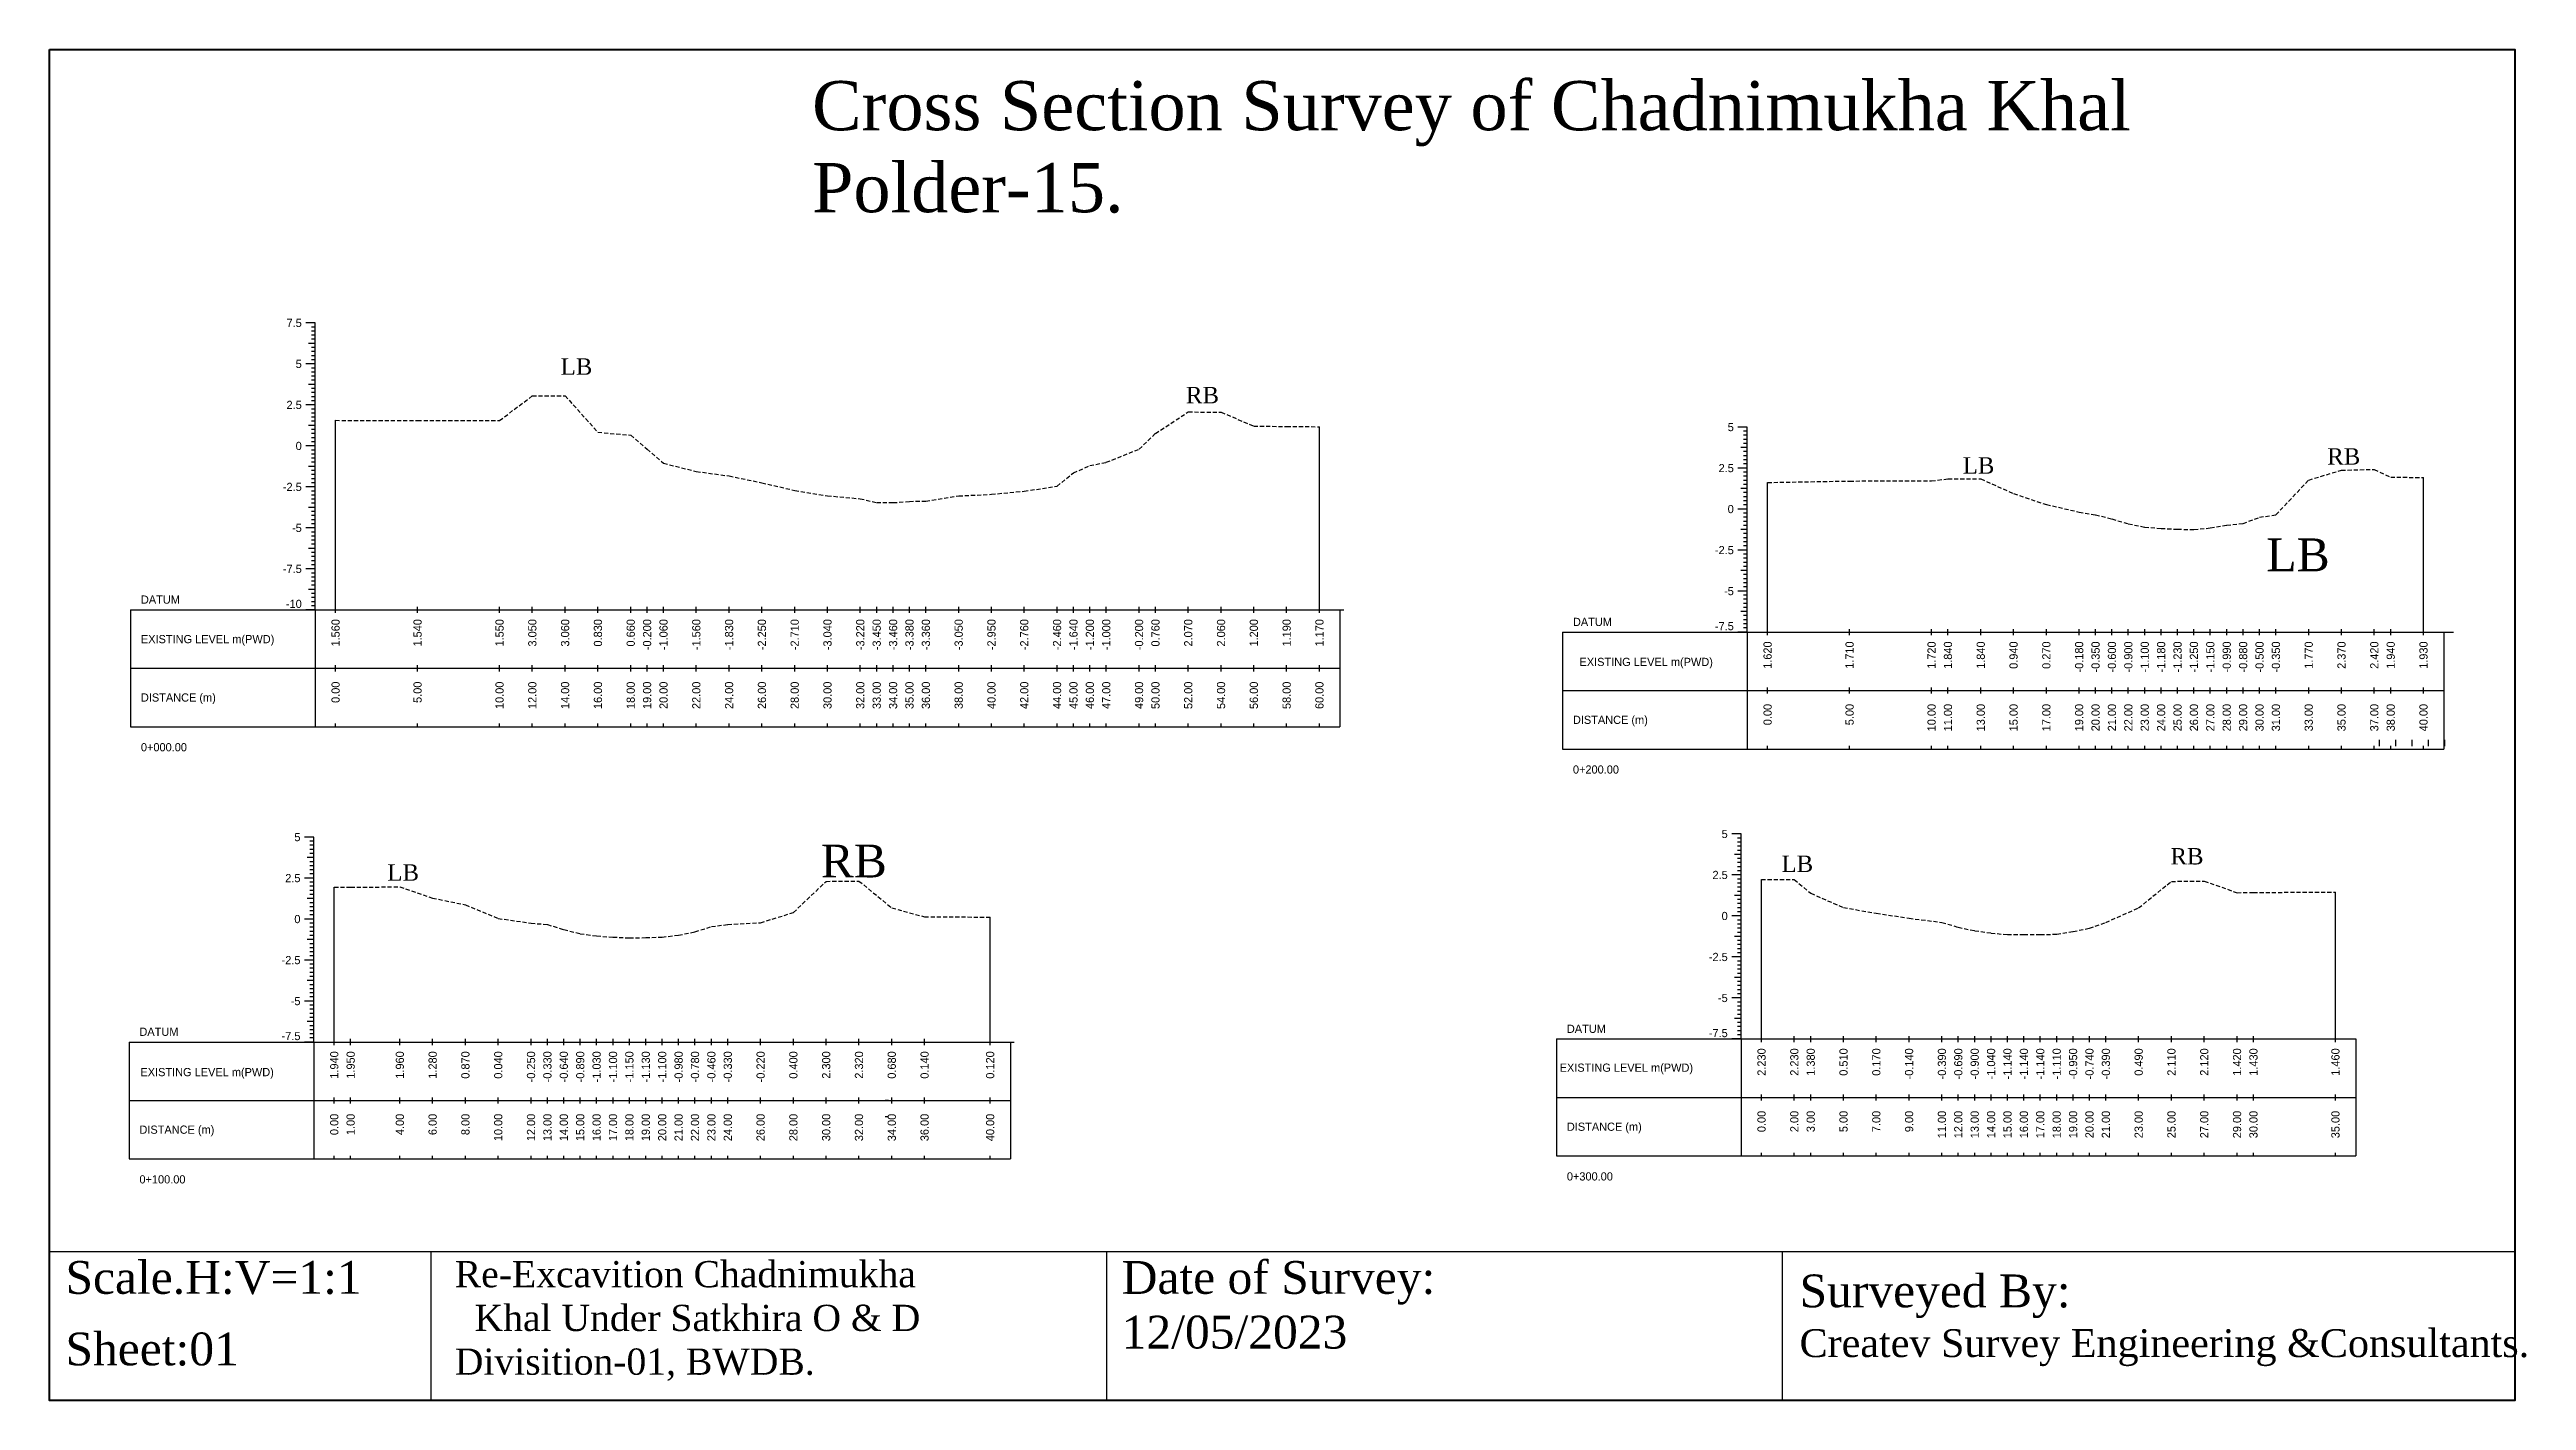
# Model space of a CAD drawing. Header units: inches. Extents: x 3247 to 4722, y -1199 to -293.
# Drawn here: x 3246.5 to 3397.6, y -781.3 to -698.9 of the extents above; entities that cross this region are included whole.
import ezdxf
from ezdxf.enums import TextEntityAlignment as Align

# ---------------------------------------------------------------- set-up
doc = ezdxf.new("R2010")
doc.units = ezdxf.units.IN
doc.header["$MEASUREMENT"] = 0
doc.linetypes.add('HIDDEN', pattern=[0.375, 0.25, -0.125])
doc.layers.add('CS_Drawing', color=7, linetype='Continuous')
doc.layers.add('GL', color=3, linetype='HIDDEN')
doc.styles.add('romans', font='romans.shx')

msp = doc.modelspace()

# ---------------------------------------------------------------- texts
at = {"attachment_point": 1, "style": 'romans'}
for s, insert, char_height, width in [('{\\fTimes New Roman|b0|i0|c0|p18;Cross Section Survey of Chadnimukha Khal Polder-15.}', (3293.02, -700.85), 3, 81.7511), ('{\\fTimes New Roman|b0|i0|c0|p18;LB}', (3277.69, -717.76), 1, 685.1065), ('{\\fTimes New Roman|b0|i0|c0|p18;RB}', (3315.82, -719.5), 1, 685.1065), ('{\\fTimes New Roman|b0|i0|c0|p18;RB}', (3385.42, -723.24), 1, 685.1065), ('{\\fTimes New Roman|b0|i0|c0|p18;LB}', (3363.19, -723.79), 1, 685.1065), ('{\\fTimes New Roman|b0|i0|c0|p18;LB}', (3381.71, -728.74), 2, 204.3733), ('{\\fTimes New Roman|b0|i0|c0|p18;RB}', (3293.55, -747.41), 2, 204.3733), ('{\\fTimes New Roman|b0|i0|c0|p18;RB}', (3375.86, -747.62), 1, 685.1065), ('{\\fTimes New Roman|b0|i0|c0|p18;LB}', (3267.12, -748.61), 1, 685.1065), ('{\\fTimes New Roman|b0|i0|c0|p18;LB}', (3352.14, -748.08), 1, 685.1065), ('{\\fTimes New Roman|b0|i0|c0|p18;Scale.H:V=1:1}', (3247.49, -772.8), 2, 22.2708), ('{\\fTimes New Roman|b0|i0|c0|p18;Re-Excavition Chadnimukha\\P  Khal Under Satkhira O & D    Divisition-01, BWDB.}', (3271.23, -772.8), 1.6, 38.8405), ('{\\fTimes New Roman|b0|i0|c0|p18;Date of Survey: 12/05/2023}', (3311.9, -772.8), 2, 22.2708), ('{\\fTimes New Roman|b0|i0|c0|p18;Surveyed By:                                     \\H0.85x;Createv Survey Engineering &Consultants.}', (3353.24, -773.62), 2, 45.2193), ('{\\fTimes New Roman|b0|i0|c0|p18;Sheet:01}', (3247.49, -777.16), 2, 38.8405)]:
    msp.add_mtext(s, dxfattribs=dict(at, insert=insert, char_height=char_height, width=width))
at = {"layer": 'CS_Drawing'}
for s, p in [('7.5', (3261.9, -715.6)), ('5', (3261.9, -718.1)), ('2.5', (3261.9, -720.6)), ('5', (3349.23, -721.95)), ('0', (3261.9, -723.1)), ('2.5', (3349.23, -724.45)), ('-2.5', (3261.9, -725.6)), ('-5', (3261.9, -728.1)), ('0', (3349.23, -726.95)), ('-2.5', (3349.23, -729.45)), ('-7.5', (3261.9, -730.6)), ('-5', (3349.23, -731.95)), ('5', (3261.82, -746.95)), ('5', (3348.86, -746.76)), ('2.5', (3261.82, -749.45)), ('2.5', (3348.86, -749.26)), ('0', (3261.82, -751.95)), ('0', (3348.86, -751.76)), ('-2.5', (3261.82, -754.45)), ('-2.5', (3348.86, -754.26)), ('-5', (3261.82, -756.95)), ('-5', (3348.86, -756.76))]:
    msp.add_text(s, height=0.5, dxfattribs=at).set_placement(p, align=Align.MIDDLE_RIGHT)
for s, p in [('DATUM', (3252.09, -732.47)), ('DATUM', (3339.42, -733.83)), ('EXISTING LEVEL m(PWD)', (3252.09, -734.88)), ('EXISTING LEVEL m(PWD)', (3339.82, -736.27)), ('DISTANCE (m)', (3252.09, -738.44)), ('DISTANCE (m)', (3339.42, -739.8)), ('0+000.00', (3252.09, -741.47)), ('0+200.00', (3339.42, -742.83)), ('DATUM', (3252, -758.82)), ('DATUM', (3339.05, -758.64)), ('EXISTING LEVEL m(PWD)', (3252.06, -761.28)), ('EXISTING LEVEL m(PWD)', (3338.61, -761.01)), ('DISTANCE (m)', (3252, -764.79)), ('DISTANCE (m)', (3339.05, -764.61)), ('0+100.00', (3252, -767.82)), ('0+300.00', (3339.05, -767.64))]:
    msp.add_text(s, height=0.5, dxfattribs=at).set_placement(p, align=Align.MIDDLE_LEFT)
for s, p in [('-10', (3261.9, -732.98)), ('-7.5', (3349.23, -734.34)), ('-7.5', (3261.82, -759.33)), ('-7.5', (3348.86, -759.15))]:
    msp.add_text(s, height=0.5, dxfattribs=at).set_placement(p, align=Align.RIGHT)
for s, p in [('1.560', (3263.96, -733.66)), ('1.540', (3268.96, -733.66)), ('1.550', (3273.96, -733.66)), ('3.050', (3275.96, -733.66)), ('3.060', (3277.96, -733.66)), ('0.830', (3279.96, -733.66)), ('0.660', (3281.96, -733.66)), ('-0.200', (3282.96, -733.66)), ('-1.060', (3283.96, -733.66)), ('-1.560', (3285.96, -733.66)), ('-1.830', (3287.96, -733.66)), ('-2.250', (3289.96, -733.66)), ('-2.710', (3291.96, -733.66)), ('-3.040', (3293.96, -733.66)), ('-3.220', (3295.96, -733.66)), ('-3.450', (3296.96, -733.66)), ('-3.460', (3297.96, -733.66)), ('-3.380', (3298.96, -733.66)), ('-3.360', (3299.96, -733.66)), ('-3.050', (3301.96, -733.66)), ('-2.950', (3303.96, -733.66)), ('-2.760', (3305.96, -733.66)), ('-2.460', (3307.96, -733.66)), ('-1.640', (3308.96, -733.66)), ('-1.200', (3309.96, -733.66)), ('-1.000', (3310.96, -733.66)), ('-0.200', (3312.96, -733.66)), ('0.760', (3313.96, -733.66)), ('2.070', (3315.96, -733.66)), ('2.060', (3317.96, -733.66)), ('1.200', (3319.96, -733.66)), ('1.190', (3321.96, -733.66)), ('1.170', (3323.96, -733.66)), ('1.620', (3351.29, -735.02)), ('1.710', (3356.29, -735.02)), ('1.720', (3361.29, -735.02)), ('1.840', (3362.29, -735.02)), ('1.840', (3364.29, -735.02)), ('0.940', (3366.29, -735.02)), ('0.270', (3368.29, -735.02)), ('-0.180', (3370.29, -735.02)), ('-0.350', (3371.29, -735.02)), ('-0.600', (3372.29, -735.02)), ('-0.900', (3373.29, -735.02)), ('-1.100', (3374.29, -735.02)), ('-1.180', (3375.29, -735.02)), ('-1.230', (3376.29, -735.02)), ('-1.250', (3377.29, -735.02)), ('-1.150', (3378.29, -735.02)), ('-0.990', (3379.29, -735.02)), ('-0.880', (3380.29, -735.02)), ('-0.500', (3381.29, -735.02)), ('-0.350', (3382.29, -735.02)), ('1.770', (3384.29, -735.02)), ('2.370', (3386.29, -735.02)), ('2.420', (3388.29, -735.02)), ('1.940', (3389.29, -735.02)), ('1.930', (3391.29, -735.02)), ('0.00', (3263.96, -737.47)), ('5.00', (3268.96, -737.47)), ('10.00', (3273.96, -737.47)), ('12.00', (3275.96, -737.47)), ('14.00', (3277.96, -737.47)), ('16.00', (3279.96, -737.47)), ('18.00', (3281.96, -737.47)), ('19.00', (3282.96, -737.47)), ('20.00', (3283.96, -737.47)), ('22.00', (3285.96, -737.47)), ('24.00', (3287.96, -737.47)), ('26.00', (3289.96, -737.47)), ('28.00', (3291.96, -737.47)), ('30.00', (3293.96, -737.47)), ('32.00', (3295.96, -737.47)), ('33.00', (3296.96, -737.47)), ('34.00', (3297.96, -737.47)), ('35.00', (3298.96, -737.47)), ('36.00', (3299.96, -737.47)), ('38.00', (3301.96, -737.47)), ('40.00', (3303.96, -737.47)), ('42.00', (3305.96, -737.47)), ('44.00', (3307.96, -737.47)), ('45.00', (3308.96, -737.47)), ('46.00', (3309.96, -737.47)), ('47.00', (3310.96, -737.47)), ('49.00', (3312.96, -737.47)), ('50.00', (3313.96, -737.47)), ('52.00', (3315.96, -737.47)), ('54.00', (3317.96, -737.47)), ('56.00', (3319.96, -737.47)), ('58.00', (3321.96, -737.47)), ('60.00', (3323.96, -737.47)), ('0.00', (3351.29, -738.83)), ('5.00', (3356.29, -738.83)), ('10.00', (3361.29, -738.83)), ('11.00', (3362.29, -738.83)), ('13.00', (3364.29, -738.83)), ('15.00', (3366.29, -738.83)), ('17.00', (3368.29, -738.83)), ('19.00', (3370.29, -738.83)), ('20.00', (3371.29, -738.83)), ('21.00', (3372.29, -738.83)), ('22.00', (3373.29, -738.83)), ('23.00', (3374.29, -738.83)), ('24.00', (3375.29, -738.83)), ('25.00', (3376.29, -738.83)), ('26.00', (3377.29, -738.83)), ('27.00', (3378.29, -738.83)), ('28.00', (3379.29, -738.83)), ('29.00', (3380.29, -738.83)), ('30.00', (3381.29, -738.83)), ('31.00', (3382.29, -738.83)), ('33.00', (3384.29, -738.83)), ('35.00', (3386.29, -738.83)), ('37.00', (3388.29, -738.83)), ('38.00', (3389.29, -738.83)), ('40.00', (3391.29, -738.83)), ('1.940', (3263.88, -760.01)), ('1.950', (3264.88, -760.01)), ('1.960', (3267.88, -760.01)), ('1.280', (3269.88, -760.01)), ('0.870', (3271.88, -760.01)), ('0.040', (3273.88, -760.01)), ('-0.250', (3275.88, -760.01)), ('-0.330', (3276.88, -760.01)), ('-0.640', (3277.88, -760.01)), ('-0.890', (3278.88, -760.01)), ('-1.030', (3279.88, -760.01)), ('-1.100', (3280.88, -760.01)), ('-1.150', (3281.88, -760.01)), ('-1.130', (3282.88, -760.01)), ('-1.100', (3283.88, -760.01)), ('-0.980', (3284.88, -760.01)), ('-0.780', (3285.88, -760.01)), ('-0.460', (3286.88, -760.01)), ('-0.330', (3287.88, -760.01)), ('-0.220', (3289.88, -760.01)), ('0.400', (3291.88, -760.01)), ('2.300', (3293.88, -760.01)), ('2.320', (3295.88, -760.01)), ('0.680', (3297.88, -760.01)), ('0.140', (3299.88, -760.01)), ('0.120', (3303.88, -760.01)), ('2.230', (3350.92, -759.83)), ('2.230', (3352.92, -759.83)), ('1.380', (3353.92, -759.83)), ('0.510', (3355.92, -759.83)), ('0.170', (3357.92, -759.83)), ('-0.140', (3359.92, -759.83)), ('-0.390', (3361.92, -759.83)), ('-0.690', (3362.92, -759.83)), ('-0.900', (3363.92, -759.83)), ('-1.040', (3364.92, -759.83)), ('-1.140', (3365.92, -759.83)), ('-1.140', (3366.92, -759.83)), ('-1.140', (3367.92, -759.83)), ('-1.110', (3368.92, -759.83)), ('-0.950', (3369.92, -759.83)), ('-0.740', (3370.92, -759.83)), ('-0.390', (3371.92, -759.83)), ('0.490', (3373.92, -759.83)), ('2.110', (3375.92, -759.83)), ('2.120', (3377.92, -759.83)), ('1.420', (3379.92, -759.83)), ('1.430', (3380.92, -759.83)), ('1.460', (3385.92, -759.83)), ('0.00', (3263.88, -763.82)), ('1.00', (3264.88, -763.82)), ('4.00', (3267.88, -763.82)), ('6.00', (3269.88, -763.82)), ('8.00', (3271.88, -763.82)), ('10.00', (3273.88, -763.82)), ('12.00', (3275.88, -763.82)), ('13.00', (3276.88, -763.82)), ('14.00', (3277.88, -763.82)), ('15.00', (3278.88, -763.82)), ('16.00', (3279.88, -763.82)), ('17.00', (3280.88, -763.82)), ('18.00', (3281.88, -763.82)), ('19.00', (3282.88, -763.82)), ('20.00', (3283.88, -763.82)), ('21.00', (3284.88, -763.82)), ('22.00', (3285.88, -763.82)), ('23.00', (3286.88, -763.82)), ('24.00', (3287.88, -763.82)), ('26.00', (3289.88, -763.82)), ('28.00', (3291.88, -763.82)), ('30.00', (3293.88, -763.82)), ('32.00', (3295.88, -763.82)), ('34.00', (3297.88, -763.82)), ('36.00', (3299.88, -763.82)), ('40.00', (3303.88, -763.82)), ('0.00', (3350.92, -763.64)), ('2.00', (3352.92, -763.64)), ('3.00', (3353.92, -763.64)), ('5.00', (3355.92, -763.64)), ('7.00', (3357.92, -763.64)), ('9.00', (3359.92, -763.64)), ('11.00', (3361.92, -763.64)), ('12.00', (3362.92, -763.64)), ('13.00', (3363.92, -763.64)), ('14.00', (3364.92, -763.64)), ('15.00', (3365.92, -763.64)), ('16.00', (3366.92, -763.64)), ('17.00', (3367.92, -763.64)), ('18.00', (3368.92, -763.64)), ('19.00', (3369.92, -763.64)), ('20.00', (3370.92, -763.64)), ('21.00', (3371.92, -763.64)), ('23.00', (3373.92, -763.64)), ('25.00', (3375.92, -763.64)), ('27.00', (3377.92, -763.64)), ('29.00', (3379.92, -763.64)), ('30.00', (3380.92, -763.64)), ('35.00', (3385.92, -763.64))]:
    msp.add_text(s, height=0.5, rotation=90, dxfattribs=at).set_placement(p, align=Align.MIDDLE_RIGHT)

# ---------------------------------------------------------------- linework, layer by layer
at = {"color": 4, "lineweight": 40}
msp.add_lwpolyline([(3246.52, -698.93), (3396.86, -698.93), (3396.86, -781.3), (3246.52, -781.3)], close=True, dxfattribs=at)
for points in [[(3396.86, -698.93), (3396.86, -781.3)], [(3246.52, -772.22), (3396.86, -772.22)], [(3246.52, -772.22), (3246.52, -781.3)], [(3269.77, -772.22), (3269.77, -781.3)], [(3310.97, -772.22), (3310.97, -781.3)], [(3352.17, -772.22), (3352.17, -781.3)]]:
    msp.add_lwpolyline(points)
at = {"layer": 'CS_Drawing'}
for p, q in [((3262.71, -715.6), (3262.15, -715.6)), ((3262.71, -715.6), (3262.32, -715.6)), ((3262.71, -715.6), (3262.49, -715.6)), ((3262.71, -715.85), (3262.49, -715.85)), ((3262.71, -733.1), (3262.71, -715.6)), ((3262.71, -716.85), (3262.32, -716.85)), ((3262.71, -716.1), (3262.49, -716.1)), ((3262.71, -716.35), (3262.49, -716.35)), ((3262.71, -716.6), (3262.49, -716.6)), ((3262.71, -716.85), (3262.49, -716.85)), ((3262.71, -717.1), (3262.49, -717.1)), ((3262.71, -717.35), (3262.49, -717.35)), ((3262.71, -718.1), (3262.15, -718.1)), ((3262.71, -718.1), (3262.32, -718.1)), ((3262.71, -717.6), (3262.49, -717.6)), ((3262.71, -717.85), (3262.49, -717.85)), ((3262.71, -718.1), (3262.49, -718.1)), ((3262.71, -718.35), (3262.49, -718.35)), ((3262.71, -718.6), (3262.49, -718.6)), ((3262.71, -718.85), (3262.49, -718.85)), ((3262.71, -719.35), (3262.32, -719.35)), ((3262.71, -719.1), (3262.49, -719.1)), ((3262.71, -719.35), (3262.49, -719.35)), ((3262.71, -719.6), (3262.49, -719.6)), ((3262.71, -719.85), (3262.49, -719.85)), ((3262.71, -720.1), (3262.49, -720.1)), ((3262.71, -720.35), (3262.49, -720.35)), ((3262.71, -720.6), (3262.15, -720.6)), ((3262.71, -720.6), (3262.32, -720.6)), ((3262.71, -721.85), (3262.32, -721.85)), ((3262.71, -720.6), (3262.49, -720.6)), ((3262.71, -720.85), (3262.49, -720.85)), ((3262.71, -721.1), (3262.49, -721.1)), ((3262.71, -721.35), (3262.49, -721.35)), ((3262.71, -721.6), (3262.49, -721.6)), ((3262.71, -721.85), (3262.49, -721.85)), ((3263.96, -733.1), (3263.96, -721.54)), ((3323.96, -733.1), (3323.96, -721.93)), ((3350.04, -721.95), (3349.48, -721.95)), ((3350.04, -721.95), (3349.65, -721.95)), ((3350.04, -721.95), (3349.82, -721.95)), ((3350.04, -734.45), (3350.04, -721.95)), ((3262.71, -723.1), (3262.15, -723.1)), ((3262.71, -723.1), (3262.32, -723.1)), ((3262.71, -722.1), (3262.49, -722.1)), ((3262.71, -722.35), (3262.49, -722.35)), ((3262.71, -722.6), (3262.49, -722.6)), ((3262.71, -722.85), (3262.49, -722.85)), ((3262.71, -723.1), (3262.49, -723.1)), ((3262.71, -723.35), (3262.49, -723.35)), ((3350.04, -723.2), (3349.65, -723.2)), ((3350.04, -722.2), (3349.82, -722.2)), ((3350.04, -722.45), (3349.82, -722.45)), ((3350.04, -722.7), (3349.82, -722.7)), ((3350.04, -722.95), (3349.82, -722.95)), ((3350.04, -723.2), (3349.82, -723.2)), ((3350.04, -723.45), (3349.82, -723.45)), ((3262.71, -724.35), (3262.32, -724.35)), ((3262.71, -723.6), (3262.49, -723.6)), ((3262.71, -723.85), (3262.49, -723.85)), ((3262.71, -724.1), (3262.49, -724.1)), ((3262.71, -724.35), (3262.49, -724.35)), ((3262.71, -724.6), (3262.49, -724.6)), ((3262.71, -724.85), (3262.49, -724.85)), ((3350.04, -724.45), (3349.48, -724.45)), ((3350.04, -724.45), (3349.65, -724.45)), ((3350.04, -723.7), (3349.82, -723.7)), ((3350.04, -723.95), (3349.82, -723.95)), ((3350.04, -724.2), (3349.82, -724.2)), ((3350.04, -724.45), (3349.82, -724.45)), ((3350.04, -724.7), (3349.82, -724.7)), ((3350.04, -724.95), (3349.82, -724.95)), ((3391.29, -734.45), (3391.29, -725.02)), ((3262.71, -725.6), (3262.15, -725.6)), ((3262.71, -725.6), (3262.32, -725.6)), ((3262.71, -725.1), (3262.49, -725.1)), ((3262.71, -725.35), (3262.49, -725.35)), ((3262.71, -725.6), (3262.49, -725.6)), ((3262.71, -725.85), (3262.49, -725.85)), ((3262.71, -726.1), (3262.49, -726.1)), ((3262.71, -726.35), (3262.49, -726.35)), ((3350.04, -725.7), (3349.65, -725.7)), ((3350.04, -725.2), (3349.82, -725.2)), ((3350.04, -725.45), (3349.82, -725.45)), ((3350.04, -725.7), (3349.82, -725.7)), ((3350.04, -725.95), (3349.82, -725.95)), ((3350.04, -726.2), (3349.82, -726.2)), ((3350.04, -726.45), (3349.82, -726.45)), ((3351.29, -734.45), (3351.29, -725.33)), ((3262.71, -726.85), (3262.32, -726.85)), ((3262.71, -726.6), (3262.49, -726.6)), ((3262.71, -726.85), (3262.49, -726.85)), ((3262.71, -727.1), (3262.49, -727.1)), ((3262.71, -727.35), (3262.49, -727.35)), ((3262.71, -727.6), (3262.49, -727.6)), ((3262.71, -727.85), (3262.49, -727.85)), ((3350.04, -726.95), (3349.48, -726.95)), ((3350.04, -726.95), (3349.65, -726.95)), ((3350.04, -726.7), (3349.82, -726.7)), ((3350.04, -726.95), (3349.82, -726.95)), ((3350.04, -727.2), (3349.82, -727.2)), ((3350.04, -727.45), (3349.82, -727.45)), ((3350.04, -727.7), (3349.82, -727.7)), ((3350.04, -727.95), (3349.82, -727.95)), ((3262.71, -728.1), (3262.15, -728.1)), ((3262.71, -728.1), (3262.32, -728.1)), ((3262.71, -729.35), (3262.32, -729.35)), ((3262.71, -728.1), (3262.49, -728.1)), ((3262.71, -728.35), (3262.49, -728.35)), ((3262.71, -728.6), (3262.49, -728.6)), ((3262.71, -728.85), (3262.49, -728.85)), ((3262.71, -729.1), (3262.49, -729.1)), ((3262.71, -729.35), (3262.49, -729.35)), ((3350.04, -729.45), (3349.48, -729.45)), ((3350.04, -728.2), (3349.65, -728.2)), ((3350.04, -729.45), (3349.65, -729.45)), ((3350.04, -728.2), (3349.82, -728.2)), ((3350.04, -728.45), (3349.82, -728.45)), ((3350.04, -728.7), (3349.82, -728.7)), ((3350.04, -728.95), (3349.82, -728.95)), ((3350.04, -729.2), (3349.82, -729.2)), ((3350.04, -729.45), (3349.82, -729.45)), ((3262.71, -730.6), (3262.15, -730.6)), ((3262.71, -730.6), (3262.32, -730.6)), ((3262.71, -729.6), (3262.49, -729.6)), ((3262.71, -729.85), (3262.49, -729.85)), ((3262.71, -730.1), (3262.49, -730.1)), ((3262.71, -730.35), (3262.49, -730.35)), ((3262.71, -730.6), (3262.49, -730.6)), ((3262.71, -730.85), (3262.49, -730.85)), ((3350.04, -730.7), (3349.65, -730.7)), ((3350.04, -729.7), (3349.82, -729.7)), ((3350.04, -729.95), (3349.82, -729.95)), ((3350.04, -730.2), (3349.82, -730.2)), ((3350.04, -730.45), (3349.82, -730.45)), ((3350.04, -730.7), (3349.82, -730.7)), ((3350.04, -730.95), (3349.82, -730.95)), ((3262.71, -731.85), (3262.32, -731.85)), ((3262.71, -731.1), (3262.49, -731.1)), ((3262.71, -731.35), (3262.49, -731.35)), ((3262.71, -731.6), (3262.49, -731.6)), ((3262.71, -731.85), (3262.49, -731.85)), ((3262.71, -732.1), (3262.49, -732.1)), ((3262.71, -732.35), (3262.49, -732.35)), ((3262.71, -732.6), (3262.49, -732.6)), ((3350.04, -731.95), (3349.48, -731.95)), ((3350.04, -731.95), (3349.65, -731.95)), ((3350.04, -731.2), (3349.82, -731.2)), ((3350.04, -731.45), (3349.82, -731.45)), ((3350.04, -731.7), (3349.82, -731.7)), ((3350.04, -731.95), (3349.82, -731.95)), ((3350.04, -732.2), (3349.82, -732.2)), ((3350.04, -732.45), (3349.82, -732.45)), ((3251.46, -733.1), (3262.71, -733.1)), ((3251.46, -733.1), (3251.46, -740.22)), ((3262.71, -733.1), (3262.15, -733.1)), ((3262.71, -733.1), (3262.32, -733.1)), ((3262.71, -732.85), (3262.49, -732.85)), ((3262.71, -733.1), (3262.49, -733.1)), ((3262.71, -733.1), (3325.21, -733.1)), ((3262.71, -733.1), (3262.71, -740.22)), ((3263.96, -733.28), (3263.96, -732.91)), ((3268.96, -733.28), (3268.96, -732.91)), ((3273.96, -733.28), (3273.96, -732.91)), ((3275.96, -733.28), (3275.96, -732.91)), ((3277.96, -733.28), (3277.96, -732.91)), ((3279.96, -733.28), (3279.96, -732.91)), ((3281.96, -733.28), (3281.96, -732.91)), ((3282.96, -733.28), (3282.96, -732.91)), ((3283.96, -733.28), (3283.96, -732.91)), ((3285.96, -733.28), (3285.96, -732.91)), ((3287.96, -733.28), (3287.96, -732.91)), ((3289.96, -733.28), (3289.96, -732.91)), ((3291.96, -733.28), (3291.96, -732.91)), ((3293.96, -733.28), (3293.96, -732.91)), ((3295.96, -733.28), (3295.96, -732.91)), ((3296.96, -733.28), (3296.96, -732.91)), ((3297.96, -733.28), (3297.96, -732.91)), ((3298.96, -733.28), (3298.96, -732.91)), ((3299.96, -733.28), (3299.96, -732.91)), ((3301.96, -733.28), (3301.96, -732.91)), ((3303.96, -733.28), (3303.96, -732.91)), ((3305.96, -733.28), (3305.96, -732.91)), ((3307.96, -733.28), (3307.96, -732.91)), ((3308.96, -733.28), (3308.96, -732.91)), ((3309.96, -733.28), (3309.96, -732.91)), ((3310.96, -733.28), (3310.96, -732.91)), ((3312.96, -733.28), (3312.96, -732.91)), ((3313.96, -733.28), (3313.96, -732.91)), ((3315.96, -733.28), (3315.96, -732.91)), ((3317.96, -733.28), (3317.96, -732.91)), ((3319.96, -733.28), (3319.96, -732.91)), ((3321.96, -733.28), (3321.96, -732.91)), ((3323.96, -733.28), (3323.96, -732.91)), ((3325.21, -733.1), (3325.44, -733.1)), ((3325.21, -733.1), (3325.21, -740.22)), ((3350.04, -733.2), (3349.65, -733.2)), ((3350.04, -732.7), (3349.82, -732.7)), ((3350.04, -732.95), (3349.82, -732.95)), ((3350.04, -733.2), (3349.82, -733.2)), ((3350.04, -733.45), (3349.82, -733.45)), ((3350.04, -733.7), (3349.82, -733.7)), ((3350.04, -733.95), (3349.82, -733.95)), ((3338.79, -734.45), (3350.04, -734.45)), ((3338.79, -734.45), (3338.79, -741.58)), ((3350.04, -734.45), (3349.48, -734.45)), ((3350.04, -734.45), (3349.65, -734.45)), ((3350.04, -734.2), (3349.82, -734.2)), ((3350.04, -734.45), (3349.82, -734.45)), ((3350.04, -734.45), (3392.54, -734.45)), ((3350.04, -734.45), (3350.04, -741.58)), ((3351.29, -734.64), (3351.29, -734.27)), ((3356.29, -734.64), (3356.29, -734.27)), ((3361.29, -734.64), (3361.29, -734.27)), ((3362.29, -734.64), (3362.29, -734.27)), ((3364.29, -734.64), (3364.29, -734.27)), ((3366.29, -734.64), (3366.29, -734.27)), ((3368.29, -734.64), (3368.29, -734.27)), ((3370.29, -734.64), (3370.29, -734.27)), ((3371.29, -734.64), (3371.29, -734.27)), ((3372.29, -734.64), (3372.29, -734.27)), ((3373.29, -734.64), (3373.29, -734.27)), ((3374.29, -734.64), (3374.29, -734.27)), ((3375.29, -734.64), (3375.29, -734.27)), ((3376.29, -734.64), (3376.29, -734.27)), ((3377.29, -734.64), (3377.29, -734.27)), ((3378.29, -734.64), (3378.29, -734.27)), ((3379.29, -734.64), (3379.29, -734.27)), ((3380.29, -734.64), (3380.29, -734.27)), ((3381.29, -734.64), (3381.29, -734.27)), ((3382.29, -734.64), (3382.29, -734.27)), ((3384.29, -734.64), (3384.29, -734.27)), ((3386.29, -734.64), (3386.29, -734.27)), ((3388.29, -734.64), (3388.29, -734.27)), ((3389.29, -734.64), (3389.29, -734.27)), ((3391.29, -734.64), (3391.29, -734.27)), ((3392.54, -734.45), (3393.11, -734.45)), ((3392.54, -734.45), (3392.94, -734.45)), ((3392.54, -734.45), (3392.77, -734.45)), ((3392.54, -734.45), (3392.54, -741.58)), ((3251.46, -736.66), (3262.71, -736.66)), ((3262.71, -736.66), (3325.21, -736.66)), ((3262.71, -736.66), (3325.21, -736.66)), ((3263.96, -736.85), (3263.96, -736.47)), ((3268.96, -736.85), (3268.96, -736.47)), ((3273.96, -736.85), (3273.96, -736.47)), ((3275.96, -736.85), (3275.96, -736.47)), ((3277.96, -736.85), (3277.96, -736.47)), ((3279.96, -736.85), (3279.96, -736.47)), ((3281.96, -736.85), (3281.96, -736.47)), ((3282.96, -736.85), (3282.96, -736.47)), ((3283.96, -736.85), (3283.96, -736.47)), ((3285.96, -736.85), (3285.96, -736.47)), ((3287.96, -736.85), (3287.96, -736.47)), ((3289.96, -736.85), (3289.96, -736.47)), ((3291.96, -736.85), (3291.96, -736.47)), ((3293.96, -736.85), (3293.96, -736.47)), ((3295.96, -736.85), (3295.96, -736.47)), ((3296.96, -736.85), (3296.96, -736.47)), ((3297.96, -736.85), (3297.96, -736.47)), ((3298.96, -736.85), (3298.96, -736.47)), ((3299.96, -736.85), (3299.96, -736.47)), ((3301.96, -736.85), (3301.96, -736.47)), ((3303.96, -736.85), (3303.96, -736.47)), ((3305.96, -736.85), (3305.96, -736.47)), ((3307.96, -736.85), (3307.96, -736.47)), ((3308.96, -736.85), (3308.96, -736.47)), ((3309.96, -736.85), (3309.96, -736.47)), ((3310.96, -736.85), (3310.96, -736.47)), ((3312.96, -736.85), (3312.96, -736.47)), ((3313.96, -736.85), (3313.96, -736.47)), ((3315.96, -736.85), (3315.96, -736.47)), ((3317.96, -736.85), (3317.96, -736.47)), ((3319.96, -736.85), (3319.96, -736.47)), ((3321.96, -736.85), (3321.96, -736.47)), ((3323.96, -736.85), (3323.96, -736.47)), ((3338.79, -738.02), (3350.04, -738.02)), ((3350.04, -738.02), (3392.54, -738.02)), ((3350.04, -738.02), (3392.54, -738.02)), ((3351.29, -738.2), (3351.29, -737.83)), ((3356.29, -738.2), (3356.29, -737.83)), ((3361.29, -738.2), (3361.29, -737.83)), ((3362.29, -738.2), (3362.29, -737.83)), ((3364.29, -738.2), (3364.29, -737.83)), ((3366.29, -738.2), (3366.29, -737.83)), ((3368.29, -738.2), (3368.29, -737.83)), ((3370.29, -738.2), (3370.29, -737.83)), ((3371.29, -738.2), (3371.29, -737.83)), ((3372.29, -738.2), (3372.29, -737.83)), ((3373.29, -738.2), (3373.29, -737.83)), ((3374.29, -738.2), (3374.29, -737.83)), ((3375.29, -738.2), (3375.29, -737.83)), ((3376.29, -738.2), (3376.29, -737.83)), ((3377.29, -738.2), (3377.29, -737.83)), ((3378.29, -738.2), (3378.29, -737.83)), ((3379.29, -738.2), (3379.29, -737.83)), ((3380.29, -738.2), (3380.29, -737.83)), ((3381.29, -738.2), (3381.29, -737.83)), ((3382.29, -738.2), (3382.29, -737.83)), ((3384.29, -738.2), (3384.29, -737.83)), ((3386.29, -738.2), (3386.29, -737.83)), ((3388.29, -738.2), (3388.29, -737.83)), ((3389.29, -738.2), (3389.29, -737.83)), ((3391.29, -738.2), (3391.29, -737.83)), ((3263.96, -740.22), (3263.96, -740.03)), ((3268.96, -740.22), (3268.96, -740.03)), ((3273.96, -740.22), (3273.96, -740.03)), ((3275.96, -740.22), (3275.96, -740.03)), ((3277.96, -740.22), (3277.96, -740.03)), ((3279.96, -740.22), (3279.96, -740.03)), ((3281.96, -740.22), (3281.96, -740.03)), ((3282.96, -740.22), (3282.96, -740.03)), ((3283.96, -740.22), (3283.96, -740.03)), ((3285.96, -740.22), (3285.96, -740.03)), ((3287.96, -740.22), (3287.96, -740.03)), ((3289.96, -740.22), (3289.96, -740.03)), ((3291.96, -740.22), (3291.96, -740.03)), ((3293.96, -740.22), (3293.96, -740.03)), ((3295.96, -740.22), (3295.96, -740.03)), ((3296.96, -740.22), (3296.96, -740.03)), ((3297.96, -740.22), (3297.96, -740.03)), ((3298.96, -740.22), (3298.96, -740.03)), ((3299.96, -740.22), (3299.96, -740.03)), ((3301.96, -740.22), (3301.96, -740.03)), ((3303.96, -740.22), (3303.96, -740.03)), ((3305.96, -740.22), (3305.96, -740.03)), ((3307.96, -740.22), (3307.96, -740.03)), ((3308.96, -740.22), (3308.96, -740.03)), ((3309.96, -740.22), (3309.96, -740.03)), ((3310.96, -740.22), (3310.96, -740.03)), ((3312.96, -740.22), (3312.96, -740.03)), ((3313.96, -740.22), (3313.96, -740.03)), ((3315.96, -740.22), (3315.96, -740.03)), ((3317.96, -740.22), (3317.96, -740.03)), ((3319.96, -740.22), (3319.96, -740.03)), ((3321.96, -740.22), (3321.96, -740.03)), ((3323.96, -740.22), (3323.96, -740.03)), ((3251.46, -740.22), (3262.71, -740.22)), ((3262.71, -740.22), (3325.21, -740.22)), ((3338.79, -741.58), (3350.04, -741.58)), ((3350.04, -741.58), (3392.54, -741.58)), ((3351.29, -741.58), (3351.29, -741.39)), ((3356.29, -741.58), (3356.29, -741.39)), ((3361.29, -741.58), (3361.29, -741.39)), ((3362.29, -741.58), (3362.29, -741.39)), ((3364.29, -741.58), (3364.29, -741.39)), ((3366.29, -741.58), (3366.29, -741.39)), ((3368.29, -741.58), (3368.29, -741.39)), ((3370.29, -741.58), (3370.29, -741.39)), ((3371.29, -741.58), (3371.29, -741.39)), ((3372.29, -741.58), (3372.29, -741.39)), ((3373.29, -741.58), (3373.29, -741.39)), ((3374.29, -741.58), (3374.29, -741.39)), ((3375.29, -741.58), (3375.29, -741.39)), ((3376.29, -741.58), (3376.29, -741.39)), ((3377.29, -741.58), (3377.29, -741.39)), ((3378.29, -741.58), (3378.29, -741.39)), ((3379.29, -741.58), (3379.29, -741.39)), ((3380.29, -741.58), (3380.29, -741.39)), ((3381.29, -741.58), (3381.29, -741.39)), ((3382.29, -741.58), (3382.29, -741.39)), ((3384.29, -741.58), (3384.29, -741.39)), ((3386.29, -741.58), (3386.29, -741.39)), ((3388.29, -741.58), (3388.29, -741.39)), ((3388.6, -741.4), (3388.6, -741.03)), ((3389.29, -741.58), (3389.29, -741.39)), ((3389.6, -741.4), (3389.6, -741.03)), ((3390.6, -741.4), (3390.6, -741.03)), ((3391.29, -741.58), (3391.29, -741.39)), ((3391.6, -741.4), (3391.6, -741.03)), ((3392.6, -741.4), (3392.6, -741.03)), ((3262.63, -746.95), (3262.07, -746.95)), ((3262.63, -746.95), (3262.23, -746.95)), ((3262.63, -746.95), (3262.4, -746.95)), ((3262.63, -747.2), (3262.4, -747.2)), ((3262.63, -747.45), (3262.4, -747.45)), ((3262.63, -747.7), (3262.4, -747.7)), ((3262.63, -759.45), (3262.63, -746.95)), ((3349.67, -746.76), (3349.11, -746.76)), ((3349.67, -746.76), (3349.28, -746.76)), ((3349.67, -746.76), (3349.45, -746.76)), ((3349.67, -747.01), (3349.45, -747.01)), ((3349.67, -747.26), (3349.45, -747.26)), ((3349.67, -747.51), (3349.45, -747.51)), ((3349.67, -759.26), (3349.67, -746.76)), ((3262.63, -748.2), (3262.23, -748.2)), ((3262.63, -747.95), (3262.4, -747.95)), ((3262.63, -748.2), (3262.4, -748.2)), ((3262.63, -748.45), (3262.4, -748.45)), ((3262.63, -748.7), (3262.4, -748.7)), ((3262.63, -748.95), (3262.4, -748.95)), ((3262.63, -749.2), (3262.4, -749.2)), ((3349.67, -748.01), (3349.28, -748.01)), ((3349.67, -747.76), (3349.45, -747.76)), ((3349.67, -748.01), (3349.45, -748.01)), ((3349.67, -748.26), (3349.45, -748.26)), ((3349.67, -748.51), (3349.45, -748.51)), ((3349.67, -748.76), (3349.45, -748.76)), ((3349.67, -749.01), (3349.45, -749.01)), ((3262.63, -749.45), (3262.07, -749.45)), ((3262.63, -749.45), (3262.23, -749.45)), ((3262.63, -750.7), (3262.23, -750.7)), ((3262.63, -749.45), (3262.4, -749.45)), ((3262.63, -749.7), (3262.4, -749.7)), ((3262.63, -749.95), (3262.4, -749.95)), ((3262.63, -750.2), (3262.4, -750.2)), ((3262.63, -750.45), (3262.4, -750.45)), ((3262.63, -750.7), (3262.4, -750.7)), ((3263.88, -759.45), (3263.88, -750.01)), ((3349.67, -749.26), (3349.11, -749.26)), ((3349.67, -749.26), (3349.28, -749.26)), ((3349.67, -750.51), (3349.28, -750.51)), ((3349.67, -749.26), (3349.45, -749.26)), ((3349.67, -749.51), (3349.45, -749.51)), ((3349.67, -749.76), (3349.45, -749.76)), ((3349.67, -750.01), (3349.45, -750.01)), ((3349.67, -750.26), (3349.45, -750.26)), ((3349.67, -750.51), (3349.45, -750.51)), ((3350.92, -759.26), (3350.92, -749.53)), ((3385.92, -759.26), (3385.92, -750.3)), ((3262.63, -751.95), (3262.07, -751.95)), ((3262.63, -751.95), (3262.23, -751.95)), ((3262.63, -750.95), (3262.4, -750.95)), ((3262.63, -751.2), (3262.4, -751.2)), ((3262.63, -751.45), (3262.4, -751.45)), ((3262.63, -751.7), (3262.4, -751.7)), ((3262.63, -751.95), (3262.4, -751.95)), ((3262.63, -752.2), (3262.4, -752.2)), ((3303.88, -759.45), (3303.88, -751.83)), ((3349.67, -751.76), (3349.11, -751.76)), ((3349.67, -751.76), (3349.28, -751.76)), ((3349.67, -750.76), (3349.45, -750.76)), ((3349.67, -751.01), (3349.45, -751.01)), ((3349.67, -751.26), (3349.45, -751.26)), ((3349.67, -751.51), (3349.45, -751.51)), ((3349.67, -751.76), (3349.45, -751.76)), ((3349.67, -752.01), (3349.45, -752.01)), ((3262.63, -753.2), (3262.23, -753.2)), ((3262.63, -752.45), (3262.4, -752.45)), ((3262.63, -752.7), (3262.4, -752.7)), ((3262.63, -752.95), (3262.4, -752.95)), ((3262.63, -753.2), (3262.4, -753.2)), ((3262.63, -753.45), (3262.4, -753.45)), ((3262.63, -753.7), (3262.4, -753.7)), ((3349.67, -753.01), (3349.28, -753.01)), ((3349.67, -752.26), (3349.45, -752.26)), ((3349.67, -752.51), (3349.45, -752.51)), ((3349.67, -752.76), (3349.45, -752.76)), ((3349.67, -753.01), (3349.45, -753.01)), ((3349.67, -753.26), (3349.45, -753.26)), ((3349.67, -753.51), (3349.45, -753.51)), ((3262.63, -754.45), (3262.07, -754.45)), ((3262.63, -754.45), (3262.23, -754.45)), ((3262.63, -753.95), (3262.4, -753.95)), ((3262.63, -754.2), (3262.4, -754.2)), ((3262.63, -754.45), (3262.4, -754.45)), ((3262.63, -754.7), (3262.4, -754.7)), ((3262.63, -754.95), (3262.4, -754.95)), ((3262.63, -755.2), (3262.4, -755.2)), ((3349.67, -754.26), (3349.11, -754.26)), ((3349.67, -754.26), (3349.28, -754.26)), ((3349.67, -753.76), (3349.45, -753.76)), ((3349.67, -754.01), (3349.45, -754.01)), ((3349.67, -754.26), (3349.45, -754.26)), ((3349.67, -754.51), (3349.45, -754.51)), ((3349.67, -754.76), (3349.45, -754.76)), ((3349.67, -755.01), (3349.45, -755.01)), ((3262.63, -755.7), (3262.23, -755.7)), ((3262.63, -755.45), (3262.4, -755.45)), ((3262.63, -755.7), (3262.4, -755.7)), ((3262.63, -755.95), (3262.4, -755.95)), ((3262.63, -756.2), (3262.4, -756.2)), ((3262.63, -756.45), (3262.4, -756.45)), ((3262.63, -756.7), (3262.4, -756.7)), ((3349.67, -756.76), (3349.11, -756.76)), ((3349.67, -755.51), (3349.28, -755.51)), ((3349.67, -756.76), (3349.28, -756.76)), ((3349.67, -755.26), (3349.45, -755.26)), ((3349.67, -755.51), (3349.45, -755.51)), ((3349.67, -755.76), (3349.45, -755.76)), ((3349.67, -756.01), (3349.45, -756.01)), ((3349.67, -756.26), (3349.45, -756.26)), ((3349.67, -756.51), (3349.45, -756.51)), ((3349.67, -756.76), (3349.45, -756.76)), ((3262.63, -756.95), (3262.07, -756.95)), ((3262.63, -756.95), (3262.23, -756.95)), ((3262.63, -758.2), (3262.23, -758.2)), ((3262.63, -756.95), (3262.4, -756.95)), ((3262.63, -757.2), (3262.4, -757.2)), ((3262.63, -757.45), (3262.4, -757.45)), ((3262.63, -757.7), (3262.4, -757.7)), ((3262.63, -757.95), (3262.4, -757.95)), ((3262.63, -758.2), (3262.4, -758.2)), ((3349.67, -758.01), (3349.28, -758.01)), ((3349.67, -757.01), (3349.45, -757.01)), ((3349.67, -757.26), (3349.45, -757.26)), ((3349.67, -757.51), (3349.45, -757.51)), ((3349.67, -757.76), (3349.45, -757.76)), ((3349.67, -758.01), (3349.45, -758.01)), ((3349.67, -758.26), (3349.45, -758.26)), ((3251.38, -759.45), (3262.63, -759.45)), ((3251.38, -759.45), (3251.38, -766.57)), ((3262.63, -759.45), (3262.07, -759.45)), ((3262.63, -759.45), (3262.23, -759.45)), ((3262.63, -758.45), (3262.4, -758.45)), ((3262.63, -758.7), (3262.4, -758.7)), ((3262.63, -758.95), (3262.4, -758.95)), ((3262.63, -759.2), (3262.4, -759.2)), ((3262.63, -759.45), (3262.4, -759.45)), ((3262.63, -759.45), (3305.13, -759.45)), ((3262.63, -759.45), (3262.63, -766.57)), ((3263.88, -759.63), (3263.88, -759.26)), ((3264.88, -759.63), (3264.88, -759.26)), ((3267.88, -759.63), (3267.88, -759.26)), ((3269.88, -759.63), (3269.88, -759.26)), ((3271.88, -759.63), (3271.88, -759.26)), ((3273.88, -759.63), (3273.88, -759.26)), ((3275.88, -759.63), (3275.88, -759.26)), ((3276.88, -759.63), (3276.88, -759.26)), ((3277.88, -759.63), (3277.88, -759.26)), ((3278.88, -759.63), (3278.88, -759.26)), ((3279.88, -759.63), (3279.88, -759.26)), ((3280.88, -759.63), (3280.88, -759.26)), ((3281.88, -759.63), (3281.88, -759.26)), ((3282.88, -759.63), (3282.88, -759.26)), ((3283.88, -759.63), (3283.88, -759.26)), ((3284.88, -759.63), (3284.88, -759.26)), ((3285.88, -759.63), (3285.88, -759.26)), ((3286.88, -759.63), (3286.88, -759.26)), ((3287.88, -759.63), (3287.88, -759.26)), ((3289.88, -759.63), (3289.88, -759.26)), ((3291.88, -759.63), (3291.88, -759.26)), ((3293.88, -759.63), (3293.88, -759.26)), ((3295.88, -759.63), (3295.88, -759.26)), ((3297.88, -759.63), (3297.88, -759.26)), ((3299.88, -759.63), (3299.88, -759.26)), ((3303.88, -759.63), (3303.88, -759.26)), ((3305.13, -759.45), (3305.35, -759.45)), ((3305.13, -759.45), (3305.13, -766.57)), ((3338.42, -759.26), (3349.67, -759.26)), ((3338.42, -759.26), (3338.42, -766.39)), ((3349.67, -759.26), (3349.11, -759.26)), ((3349.67, -759.26), (3349.28, -759.26)), ((3349.67, -758.51), (3349.45, -758.51)), ((3349.67, -758.76), (3349.45, -758.76)), ((3349.67, -759.01), (3349.45, -759.01)), ((3349.67, -759.26), (3349.45, -759.26)), ((3349.67, -759.26), (3387.17, -759.26)), ((3349.67, -759.26), (3349.67, -766.39)), ((3350.92, -759.45), (3350.92, -759.08)), ((3352.92, -759.45), (3352.92, -759.08)), ((3353.92, -759.45), (3353.92, -759.08)), ((3355.92, -759.45), (3355.92, -759.08)), ((3357.92, -759.45), (3357.92, -759.08)), ((3359.92, -759.45), (3359.92, -759.08)), ((3361.92, -759.45), (3361.92, -759.08)), ((3362.92, -759.45), (3362.92, -759.08)), ((3363.92, -759.45), (3363.92, -759.08)), ((3364.92, -759.45), (3364.92, -759.08)), ((3365.92, -759.45), (3365.92, -759.08)), ((3366.92, -759.45), (3366.92, -759.08)), ((3367.92, -759.45), (3367.92, -759.08)), ((3368.92, -759.45), (3368.92, -759.08)), ((3369.92, -759.45), (3369.92, -759.08)), ((3370.92, -759.45), (3370.92, -759.08)), ((3371.92, -759.45), (3371.92, -759.08)), ((3373.92, -759.45), (3373.92, -759.08)), ((3375.92, -759.45), (3375.92, -759.08)), ((3377.92, -759.45), (3377.92, -759.08)), ((3379.92, -759.45), (3379.92, -759.08)), ((3380.92, -759.45), (3380.92, -759.08)), ((3385.92, -759.45), (3385.92, -759.08)), ((3387.17, -759.26), (3387.17, -766.39)), ((3350.92, -763.01), (3350.92, -762.64)), ((3352.92, -763.01), (3352.92, -762.64)), ((3353.92, -763.01), (3353.92, -762.64)), ((3355.92, -763.01), (3355.92, -762.64)), ((3357.92, -763.01), (3357.92, -762.64)), ((3359.92, -763.01), (3359.92, -762.64)), ((3361.92, -763.01), (3361.92, -762.64)), ((3362.92, -763.01), (3362.92, -762.64)), ((3363.92, -763.01), (3363.92, -762.64)), ((3364.92, -763.01), (3364.92, -762.64)), ((3365.92, -763.01), (3365.92, -762.64)), ((3366.92, -763.01), (3366.92, -762.64)), ((3367.92, -763.01), (3367.92, -762.64)), ((3368.92, -763.01), (3368.92, -762.64)), ((3369.92, -763.01), (3369.92, -762.64)), ((3370.92, -763.01), (3370.92, -762.64)), ((3371.92, -763.01), (3371.92, -762.64)), ((3373.92, -763.01), (3373.92, -762.64)), ((3375.92, -763.01), (3375.92, -762.64)), ((3377.92, -763.01), (3377.92, -762.64)), ((3379.92, -763.01), (3379.92, -762.64)), ((3380.92, -763.01), (3380.92, -762.64)), ((3385.92, -763.01), (3385.92, -762.64)), ((3251.38, -763.01), (3262.63, -763.01)), ((3262.63, -763.01), (3305.13, -763.01)), ((3262.63, -763.01), (3305.13, -763.01)), ((3263.88, -763.2), (3263.88, -762.82)), ((3264.88, -763.2), (3264.88, -762.82)), ((3267.88, -763.2), (3267.88, -762.82)), ((3269.88, -763.2), (3269.88, -762.82)), ((3271.88, -763.2), (3271.88, -762.82)), ((3273.88, -763.2), (3273.88, -762.82)), ((3275.88, -763.2), (3275.88, -762.82)), ((3276.88, -763.2), (3276.88, -762.82)), ((3277.88, -763.2), (3277.88, -762.82)), ((3278.88, -763.2), (3278.88, -762.82)), ((3279.88, -763.2), (3279.88, -762.82)), ((3280.88, -763.2), (3280.88, -762.82)), ((3281.88, -763.2), (3281.88, -762.82)), ((3282.88, -763.2), (3282.88, -762.82)), ((3283.88, -763.2), (3283.88, -762.82)), ((3284.88, -763.2), (3284.88, -762.82)), ((3285.88, -763.2), (3285.88, -762.82)), ((3286.88, -763.2), (3286.88, -762.82)), ((3287.88, -763.2), (3287.88, -762.82)), ((3289.88, -763.2), (3289.88, -762.82)), ((3291.88, -763.2), (3291.88, -762.82)), ((3293.88, -763.2), (3293.88, -762.82)), ((3295.88, -763.2), (3295.88, -762.82)), ((3297.69, -763.01), (3297.47, -763.01)), ((3297.69, -764.01), (3297.47, -764.01)), ((3297.88, -763.2), (3297.88, -762.82)), ((3299.88, -763.2), (3299.88, -762.82)), ((3303.88, -763.2), (3303.88, -762.82)), ((3338.42, -762.83), (3349.67, -762.83)), ((3349.67, -762.83), (3387.17, -762.83)), ((3349.67, -762.83), (3387.17, -762.83)), ((3251.38, -766.57), (3262.63, -766.57)), ((3262.63, -766.57), (3305.13, -766.57)), ((3263.88, -766.57), (3263.88, -766.38)), ((3264.88, -766.57), (3264.88, -766.38)), ((3267.88, -766.57), (3267.88, -766.38)), ((3269.88, -766.57), (3269.88, -766.38)), ((3271.88, -766.57), (3271.88, -766.38)), ((3273.88, -766.57), (3273.88, -766.38)), ((3275.88, -766.57), (3275.88, -766.38)), ((3276.88, -766.57), (3276.88, -766.38)), ((3277.88, -766.57), (3277.88, -766.38)), ((3278.88, -766.57), (3278.88, -766.38)), ((3279.88, -766.57), (3279.88, -766.38)), ((3280.88, -766.57), (3280.88, -766.38)), ((3281.88, -766.57), (3281.88, -766.38)), ((3282.88, -766.57), (3282.88, -766.38)), ((3283.88, -766.57), (3283.88, -766.38)), ((3284.88, -766.57), (3284.88, -766.38)), ((3285.88, -766.57), (3285.88, -766.38)), ((3286.88, -766.57), (3286.88, -766.38)), ((3287.88, -766.57), (3287.88, -766.38)), ((3289.88, -766.57), (3289.88, -766.38)), ((3291.88, -766.57), (3291.88, -766.38)), ((3293.88, -766.57), (3293.88, -766.38)), ((3295.88, -766.57), (3295.88, -766.38)), ((3297.88, -766.57), (3297.88, -766.38)), ((3299.88, -766.57), (3299.88, -766.38)), ((3303.88, -766.57), (3303.88, -766.38)), ((3338.42, -766.39), (3349.67, -766.39)), ((3349.67, -766.39), (3387.17, -766.39)), ((3350.92, -766.39), (3350.92, -766.2)), ((3352.92, -766.39), (3352.92, -766.2)), ((3353.92, -766.39), (3353.92, -766.2)), ((3355.92, -766.39), (3355.92, -766.2)), ((3357.92, -766.39), (3357.92, -766.2)), ((3359.92, -766.39), (3359.92, -766.2)), ((3361.92, -766.39), (3361.92, -766.2)), ((3362.92, -766.39), (3362.92, -766.2)), ((3363.92, -766.39), (3363.92, -766.2)), ((3364.92, -766.39), (3364.92, -766.2)), ((3365.92, -766.39), (3365.92, -766.2)), ((3366.92, -766.39), (3366.92, -766.2)), ((3367.92, -766.39), (3367.92, -766.2)), ((3368.92, -766.39), (3368.92, -766.2)), ((3369.92, -766.39), (3369.92, -766.2)), ((3370.92, -766.39), (3370.92, -766.2)), ((3371.92, -766.39), (3371.92, -766.2)), ((3373.92, -766.39), (3373.92, -766.2)), ((3375.92, -766.39), (3375.92, -766.2)), ((3377.92, -766.39), (3377.92, -766.2)), ((3379.92, -766.39), (3379.92, -766.2)), ((3380.92, -766.39), (3380.92, -766.2)), ((3385.92, -766.39), (3385.92, -766.2))]:
    msp.add_line(p, q, dxfattribs=at)
at = {"layer": 'GL'}
for points in [[(3263.96, -721.54), (3268.96, -721.56), (3273.96, -721.55), (3275.96, -720.05), (3277.96, -720.04), (3279.96, -722.27), (3281.96, -722.44), (3282.96, -723.3), (3283.96, -724.16), (3285.96, -724.66), (3287.96, -724.93), (3289.96, -725.35), (3291.96, -725.81), (3293.96, -726.14), (3295.96, -726.32), (3296.96, -726.55), (3297.96, -726.56), (3298.96, -726.48), (3299.96, -726.46), (3301.96, -726.15), (3303.96, -726.05), (3305.96, -725.86), (3307.96, -725.56), (3308.96, -724.74), (3309.96, -724.3), (3310.96, -724.1), (3312.96, -723.3), (3313.96, -722.34), (3315.96, -721.03), (3317.96, -721.04), (3319.96, -721.9), (3321.96, -721.91), (3323.96, -721.93)], [(3351.29, -725.33), (3356.29, -725.24), (3361.29, -725.23), (3362.29, -725.11), (3364.29, -725.11), (3366.29, -726.01), (3368.29, -726.68), (3370.29, -727.13), (3371.29, -727.3), (3372.29, -727.55), (3373.29, -727.85), (3374.29, -728.05), (3375.29, -728.13), (3376.29, -728.18), (3377.29, -728.2), (3378.29, -728.1), (3379.29, -727.94), (3380.29, -727.83), (3381.29, -727.45), (3382.29, -727.3), (3384.29, -725.18), (3386.29, -724.58), (3388.29, -724.53), (3389.29, -725.01), (3391.29, -725.02)], [(3263.88, -750.01), (3264.88, -750), (3267.88, -749.99), (3269.88, -750.67), (3271.88, -751.08), (3273.88, -751.91), (3275.88, -752.2), (3276.88, -752.28), (3277.88, -752.59), (3278.88, -752.84), (3279.88, -752.98), (3280.88, -753.05), (3281.88, -753.1), (3282.88, -753.08), (3283.88, -753.05), (3284.88, -752.93), (3285.88, -752.73), (3286.88, -752.41), (3287.88, -752.28), (3289.88, -752.17), (3291.88, -751.55), (3293.88, -749.65), (3295.88, -749.63), (3297.88, -751.27), (3299.88, -751.81), (3303.88, -751.83)], [(3350.92, -749.53), (3352.92, -749.53), (3353.92, -750.38), (3355.92, -751.25), (3357.92, -751.59), (3359.92, -751.9), (3361.92, -752.15), (3362.92, -752.45), (3363.92, -752.66), (3364.92, -752.8), (3365.92, -752.9), (3366.92, -752.9), (3367.92, -752.9), (3368.92, -752.87), (3369.92, -752.71), (3370.92, -752.5), (3371.92, -752.15), (3373.92, -751.27), (3375.92, -749.65), (3377.92, -749.64), (3379.92, -750.34), (3380.92, -750.33), (3385.92, -750.3)]]:
    msp.add_lwpolyline(points, dxfattribs=at)

msp.set_redraw_order([(e.dxf.handle, doc.entitydb.next_handle()) for e in msp.query("TEXT MTEXT ATTDEF DIMENSION ARC_DIMENSION")])  # texts and dimensions are drawn at this point

doc.saveas('drawing.dxf')
